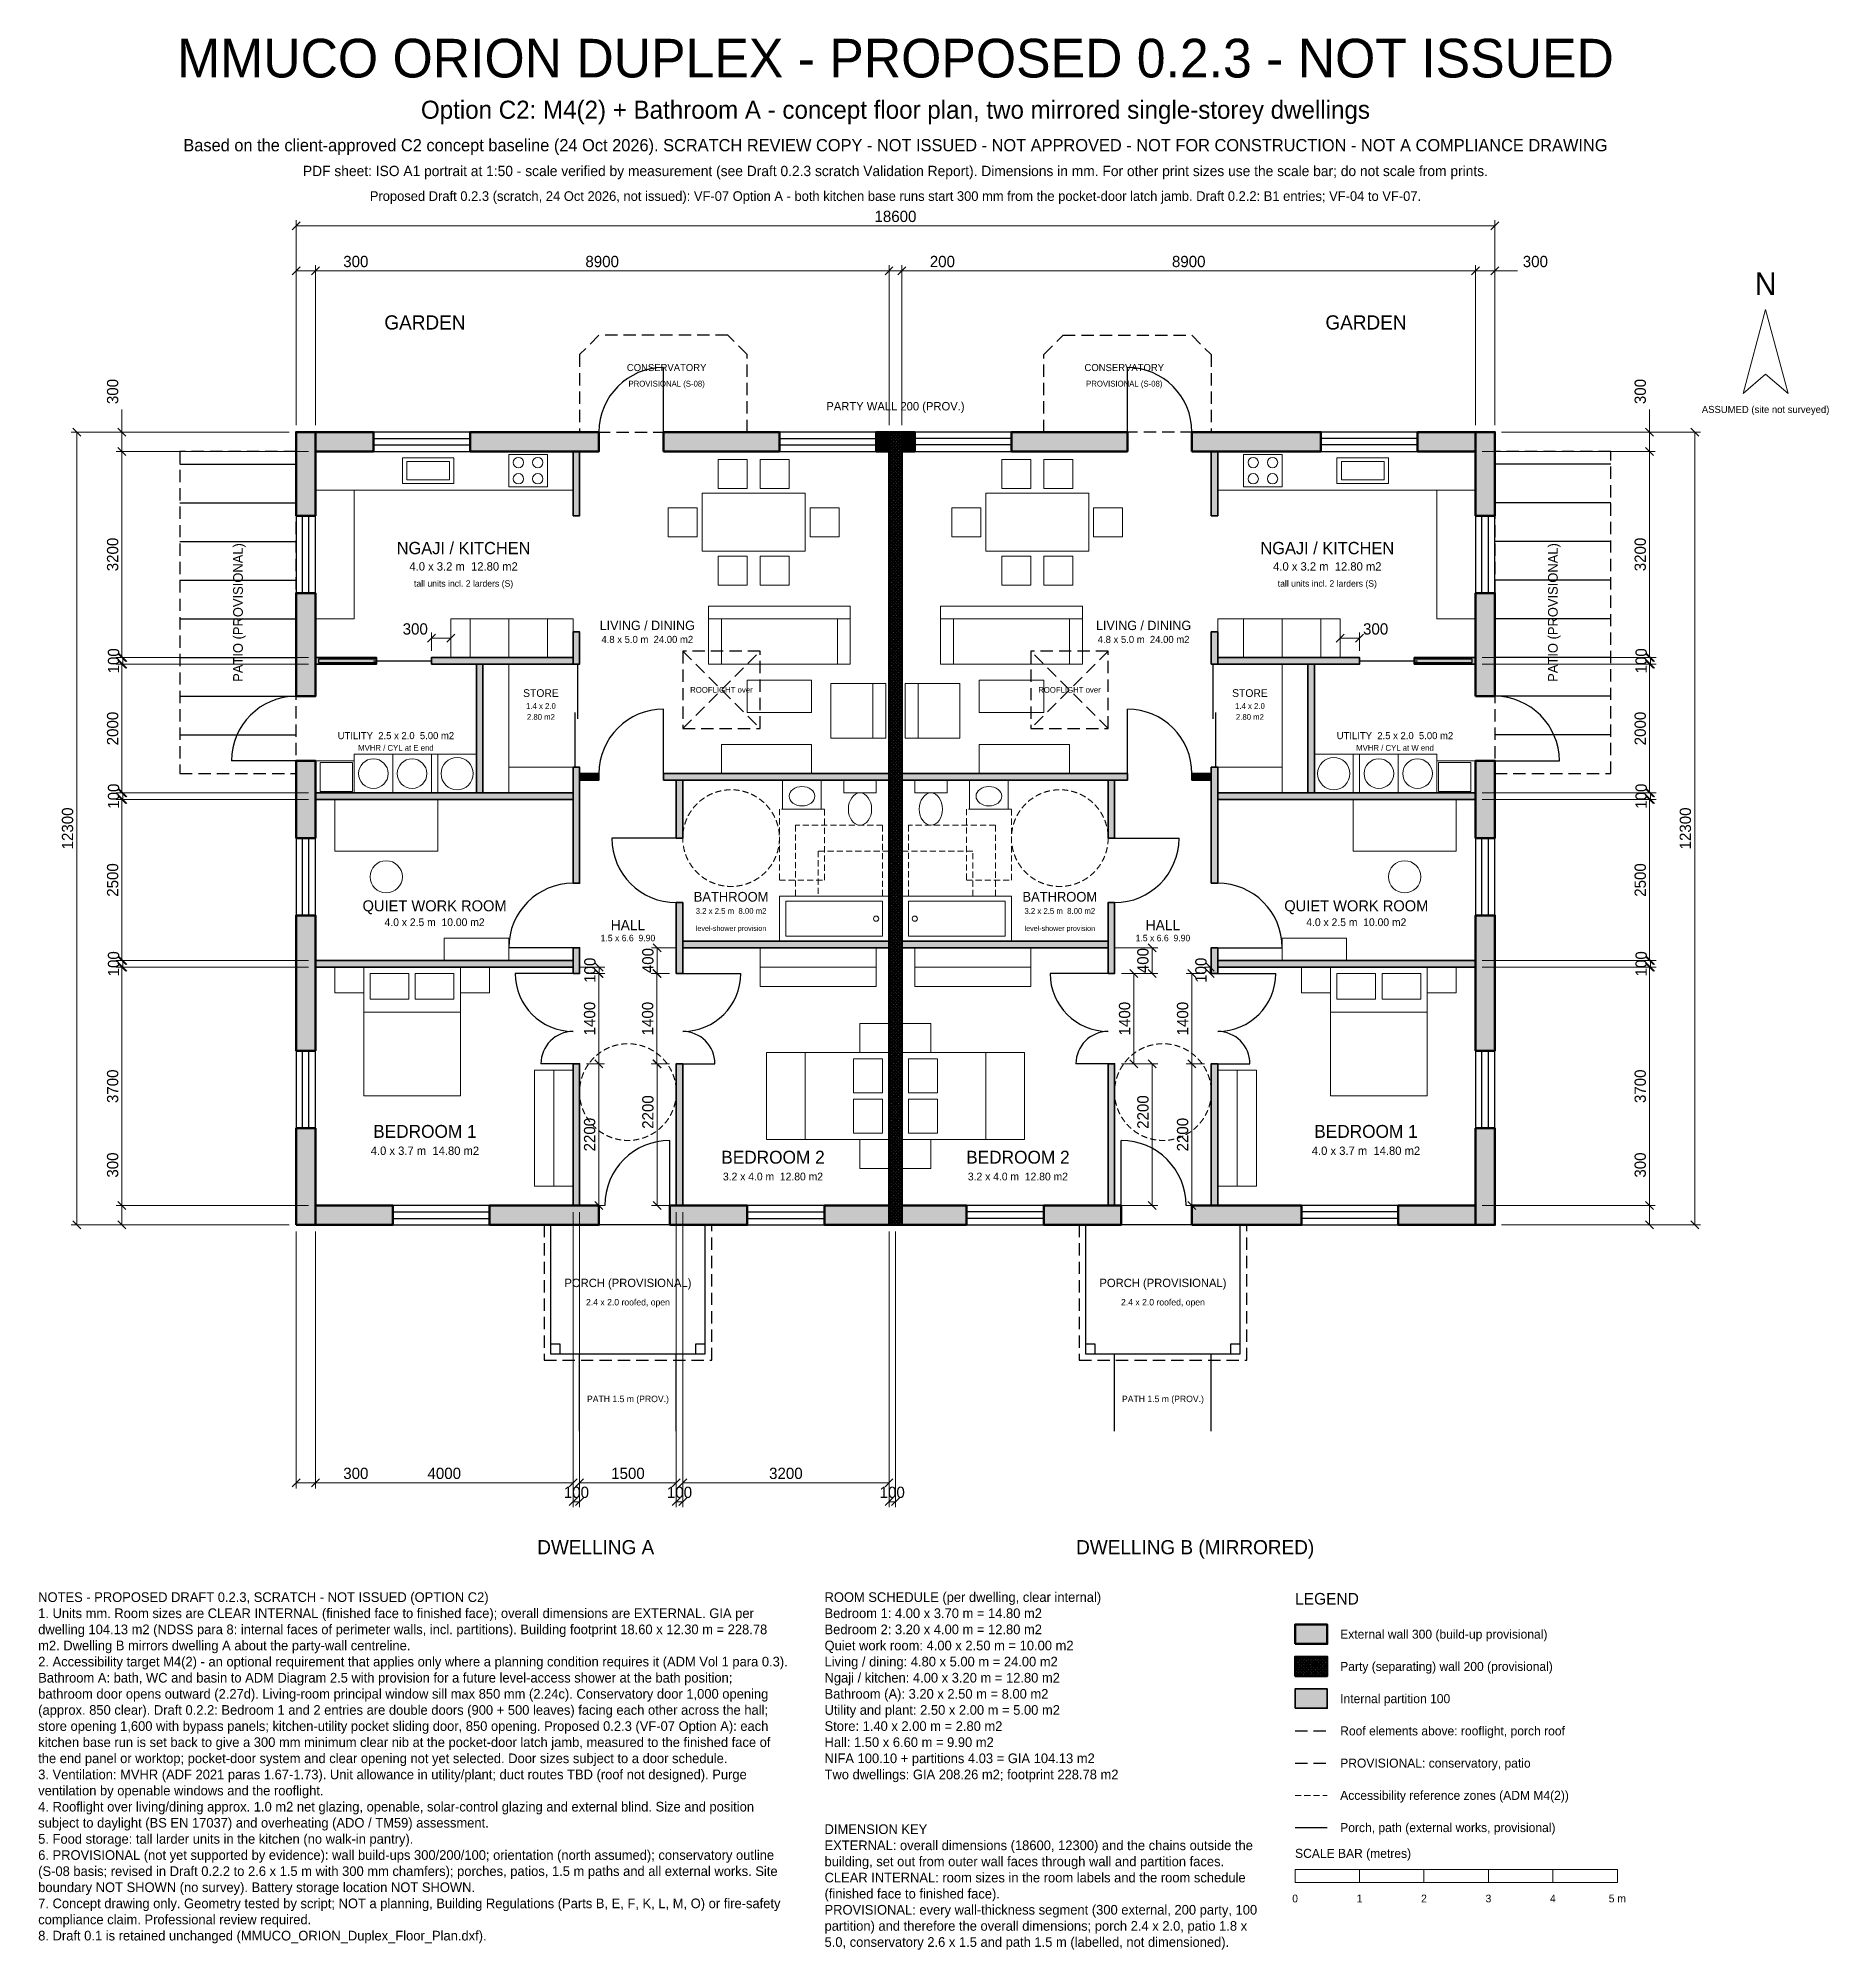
# Model space of a CAD drawing. Header units: millimetres. Extents: x -3999 to 23780, y -11246 to 18409.
import ezdxf
from ezdxf.enums import TextEntityAlignment as Align

# ---------------------------------------------------------------- set-up
doc = ezdxf.new("R2010")
doc.units = ezdxf.units.MM
doc.header["$LTSCALE"] = 15
doc.linetypes.add('DASHED', pattern=[19.05, 12.7, -6.35])
doc.linetypes.add('HIDDEN', pattern=[9.525, 6.35, -3.175])
for name, color, linetype, lineweight in [('A-ACCS', 3, 'HIDDEN', 13), ('A-ANNO-DIMS', 1, 'Continuous', 18), ('A-ANNO-TEXT', 7, 'Continuous', 25), ('A-DOOR', 4, 'Continuous', 25), ('A-EXT', 3, 'Continuous', 25), ('A-FURN', 8, 'Continuous', 18), ('A-GLAZ', 5, 'Continuous', 25), ('A-PROV', 30, 'DASHED', 25), ('A-ROOF', 6, 'DASHED', 25), ('A-SANI', 4, 'Continuous', 18), ('A-WALL-EXT', 7, 'Continuous', 50), ('A-WALL-INT', 8, 'Continuous', 35), ('A-WALL-PARTY', 1, 'Continuous', 50)]:
    doc.layers.add(name, color=color, linetype=linetype, lineweight=lineweight)
doc.dimstyles.new('ORION', dxfattribs={"dimscale": 70, "dimtxt": 2.5, "dimasz": 2.5, "dimexe": 1.25, "dimexo": 1.5, "dimgap": 0.8, "dimtad": 1, "dimdec": 0, "dimdsep": 46, "dimtxsty": 'Standard', "dimtsz": 1.25, "dimcen": 2.5, "dimadec": 0, "dimazin": 0, "dimtfac": 1, "dimtdec": 4, "dimtmove": 0, "dimatfit": 3, "dimfxl": 1, "dimtzin": 0, "dimarcsym": 0})

msp = doc.modelspace()

# ---------------------------------------------------------------- texts
at = {"layer": 'A-ANNO-TEXT'}
for s, height, p in [('MMUCO ORION DUPLEX - PROPOSED 0.2.3 - NOT ISSUED', 600, (9300, 18100)), ('Option C2: M4(2) + Bathroom A - concept floor plan, two mirrored single-storey dwellings', 280, (9300, 17300)), ('Based on the client-approved C2 concept baseline (24 Oct 2026). SCRATCH REVIEW COPY - NOT ISSUED - NOT APPROVED - NOT FOR CONSTRUCTION - NOT A COMPLIANCE DRAWING', 190, (9300, 16750)), ('PDF sheet: ISO A1 portrait at 1:50 - scale verified by measurement (see Draft 0.2.3 scratch Validation Report). Dimensions in mm. For other print sizes use the scale bar; do not scale from prints.', 160, (9300, 16350)), ('Proposed Draft 0.2.3 (scratch, 24 Oct 2026, not issued): VF-07 Option A - both kitchen base runs start 300 mm from the pocket-door latch jamb. Draft 0.2.2: B1 entries; VF-04 to VF-07.', 150, (9300, 15960)), ('N', 350, (22800, 14600)), ('GARDEN', 220, (2000, 14000)), ('GARDEN', 220, (16600, 14000)), ('CONSERVATORY', 110, (5750, 13300)), ('CONSERVATORY', 110, (12850, 13300)), ('PROVISIONAL (S-08)', 90, (5750, 13050)), ('PROVISIONAL (S-08)', 90, (12850, 13050)), ('PARTY WALL 200 (PROV.)', 130, (9300, 12700)), ('ASSUMED (site not surveyed)', 110, (22800, 12650)), ('NGAJI / KITCHEN', 190, (2600, 10500)), ('NGAJI / KITCHEN', 190, (16000, 10500)), ('4.0 x 3.2 m  12.80 m2', 130, (2600, 10215)), ('4.0 x 3.2 m  12.80 m2', 130, (16000, 10215)), ('tall units incl. 2 larders (S)', 100, (2600, 9950)), ('tall units incl. 2 larders (S)', 100, (16000, 9950)), ('LIVING / DINING', 145, (5450, 9300)), ('LIVING / DINING', 145, (13150, 9300)), ('4.8 x 5.0 m  24.00 m2', 110, (5450, 9082.5)), ('4.8 x 5.0 m  24.00 m2', 110, (13150, 9082.5)), ('STORE', 120, (3800, 8250)), ('ROOFLIGHT over', 90, (6600, 8300)), ('ROOFLIGHT over', 90, (12000, 8300)), ('STORE', 120, (14800, 8250)), ('1.4 x 2.0', 90, (3800, 8050)), ('1.4 x 2.0', 90, (14800, 8050)), ('2.80 m2', 90, (3800, 7880)), ('2.80 m2', 90, (14800, 7880)), ('UTILITY  2.5 x 2.0  5.00 m2', 110, (1550, 7590)), ('MVHR / CYL at E end', 90, (1550, 7400)), ('UTILITY  2.5 x 2.0  5.00 m2', 110, (17050, 7590)), ('MVHR / CYL at W end', 90, (17050, 7400)), ('BATHROOM', 150, (6750, 5090)), ('BATHROOM', 150, (11850, 5090)), ('QUIET WORK ROOM', 170, (2150, 4950)), ('4.0 x 2.5 m  10.00 m2', 120, (2150, 4695)), ('3.2 x 2.5 m  8.00 m2', 90, (6750, 4870)), ('3.2 x 2.5 m  8.00 m2', 90, (11850, 4870)), ('QUIET WORK ROOM', 170, (16450, 4950)), ('4.0 x 2.5 m  10.00 m2', 120, (16450, 4695)), ('1.5 x 6.6  9.90', 100, (5150, 4450)), ('HALL', 160, (5150, 4650)), ('level-shower provision', 80, (6750, 4600)), ('level-shower provision', 80, (11850, 4600)), ('1.5 x 6.6  9.90', 100, (13450, 4450)), ('HALL', 160, (13450, 4650)), ('BEDROOM 1', 200, (2000, 1450)), ('BEDROOM 1', 200, (16600, 1450)), ('4.0 x 3.7 m  14.80 m2', 130, (2000, 1150)), ('4.0 x 3.7 m  14.80 m2', 130, (16600, 1150)), ('BEDROOM 2', 200, (7400, 1050)), ('BEDROOM 2', 200, (11200, 1050)), ('3.2 x 4.0 m  12.80 m2', 120, (7400, 750)), ('3.2 x 4.0 m  12.80 m2', 120, (11200, 750)), ('PORCH (PROVISIONAL)', 130, (5150, -900)), ('PORCH (PROVISIONAL)', 130, (13450, -900)), ('2.4 x 2.0 roofed, open', 100, (5150, -1200)), ('2.4 x 2.0 roofed, open', 100, (13450, -1200)), ('PATH 1.5 m (PROV.)', 100, (5150, -2700)), ('PATH 1.5 m (PROV.)', 100, (13450, -2700)), ('DWELLING A', 220, (4650, -5000)), ('DWELLING B (MIRRORED)', 220, (13950, -5000)), ('0', 120, (15500, -10450)), ('1', 120, (16500, -10450)), ('2', 120, (17500, -10450)), ('3', 120, (18500, -10450)), ('4', 120, (19500, -10450)), ('5 m', 120, (20500, -10450))]:
    msp.add_text(s, height=height, dxfattribs=at).set_placement(p, align=Align.MIDDLE_CENTER)
for p in [(-900, 9500), (19500, 9500)]:
    msp.add_text('PATIO (PROVISIONAL)', height=150, rotation=90, dxfattribs=at).set_placement(p, align=Align.MIDDLE_CENTER)
for s, height, p in [('LEGEND', 180, (15500, -5800)), ('External wall 300 (build-up provisional)', 140, (16200, -6350)), ('Party (separating) wall 200 (provisional)', 140, (16200, -6850)), ('Internal partition 100', 140, (16200, -7350)), ('Roof elements above: rooflight, porch roof', 140, (16200, -7850)), ('PROVISIONAL: conservatory, patio', 140, (16200, -8350)), ('Accessibility reference zones (ADM M4(2))', 140, (16200, -8850)), ('Porch, path (external works, provisional)', 140, (16200, -9350)), ('SCALE BAR (metres)', 140, (15500, -9750))]:
    msp.add_text(s, height=height, dxfattribs=at).set_placement(p, align=Align.MIDDLE_LEFT)
at = {"layer": 'A-ANNO-TEXT', "char_height": 150, "attachment_point": 1}
for s, insert, width in [('NOTES - PROPOSED DRAFT 0.2.3, SCRATCH - NOT ISSUED (OPTION C2)\\P1. Units mm. Room sizes are CLEAR INTERNAL (finished face to finished face); overall dimensions are EXTERNAL. GIA per dwelling 104.13 m2 (NDSS para 8: internal faces of perimeter walls, incl. partitions). Building footprint 18.60 x 12.30 m = 228.78 m2. Dwelling B mirrors dwelling A about the party-wall centreline.\\P2. Accessibility target M4(2) - an optional requirement that applies only where a planning condition requires it (ADM Vol 1 para 0.3). Bathroom A: bath, WC and basin to ADM Diagram 2.5 with provision for a future level-access shower at the bath position; bathroom door opens outward (2.27d). Living-room principal window sill max 850 mm (2.24c). Conservatory door 1,000 opening (approx. 850 clear). Draft 0.2.2: Bedroom 1 and 2 entries are double doors (900 + 500 leaves) facing each other across the hall; store opening 1,600 with bypass panels; kitchen-utility pocket sliding door, 850 opening. Proposed 0.2.3 (VF-07 Option A): each kitchen base run is set back to give a 300 mm minimum clear nib at the pocket-door latch jamb, measured to the finished face of the end panel or worktop; pocket-door system and clear opening not yet selected. Door sizes subject to a door schedule.\\P3. Ventilation: MVHR (ADF 2021 paras 1.67-1.73). Unit allowance in utility/plant; duct routes TBD (roof not designed). Purge ventilation by openable windows and the rooflight.\\P4. Rooflight over living/dining approx. 1.0 m2 net glazing, openable, solar-control glazing and external blind. Size and position subject to daylight (BS EN 17037) and overheating (ADO / TM59) assessment.\\P5. Food storage: tall larder units in the kitchen (no walk-in pantry).\\P6. PROVISIONAL (not yet supported by evidence): wall build-ups 300/200/100; orientation (north assumed); conservatory outline (S-08 basis; revised in Draft 0.2.2 to 2.6 x 1.5 m with 300 mm chamfers); porches, patios, 1.5 m paths and all external works. Site boundary NOT SHOWN (no survey). Battery storage location NOT SHOWN.\\P7. Concept drawing only. Geometry tested by script; NOT a planning, Building Regulations (Parts B, E, F, K, L, M, O) or fire-safety compliance claim. Professional review required.\\P8. Draft 0.1 is retained unchanged (MMUCO_ORION_Duplex_Floor_Plan.dxf).', (-4000, -5700), 11600), ('ROOM SCHEDULE (per dwelling, clear internal)\\PBedroom 1: 4.00 x 3.70 m = 14.80 m2\\PBedroom 2: 3.20 x 4.00 m = 12.80 m2\\PQuiet work room: 4.00 x 2.50 m = 10.00 m2\\PLiving / dining: 4.80 x 5.00 m = 24.00 m2\\PNgaji / kitchen: 4.00 x 3.20 m = 12.80 m2\\PBathroom (A): 3.20 x 2.50 m = 8.00 m2\\PUtility and plant: 2.50 x 2.00 m = 5.00 m2\\PStore: 1.40 x 2.00 m = 2.80 m2\\PHall: 1.50 x 6.60 m = 9.90 m2\\PNIFA 100.10 + partitions 4.03 = GIA 104.13 m2\\PTwo dwellings: GIA 208.26 m2; footprint 228.78 m2', (8200, -5700), 6900), ('DIMENSION KEY\\PEXTERNAL: overall dimensions (18600, 12300) and the chains outside the building, set out from outer wall faces through wall and partition faces.\\PCLEAR INTERNAL: room sizes in the room labels and the room schedule (finished face to finished face).\\PPROVISIONAL: every wall-thickness segment (300 external, 200 party, 100 partition) and therefore the overall dimensions; porch 2.4 x 2.0, patio 1.8 x 5.0, conservatory 2.6 x 1.5 and path 1.5 m (labelled, not dimensioned).', (8200, -9300), 6900)]:
    msp.add_mtext(s, dxfattribs=dict(at, insert=insert, width=width))

# ---------------------------------------------------------------- blocks, each defined once
blk = doc.blocks.new('*D1')
at = {"layer": 'A-ANNO-DIMS', "color": 0}
for p, q in [((-62, 15438), (62, 15562)), ((0, 12405), (0, 15588)), ((0, 15500), (18600, 15500)), ((18538, 15438), (18662, 15562)), ((18600, 12405), (18600, 15588))]:
    blk.add_line(p, q, dxfattribs=at)
at = {"layer": 'A-ANNO-DIMS', "color": 0, "insert": (9300, 15644), "char_height": 175, "attachment_point": 5}
blk.add_mtext('18600', dxfattribs=at)
blk = doc.blocks.new('*D2')
at = {"layer": 'A-ANNO-DIMS', "color": 0}
for p, q in [((-62, 14738), (62, 14862)), ((0, 12405), (0, 14888)), ((238, 14738), (362, 14862)), ((300, 12405), (300, 14888)), ((0, 14800), (300, 14800)), ((300, 14800), (650, 14800))]:
    blk.add_line(p, q, dxfattribs=at)
at = {"layer": 'A-ANNO-DIMS', "color": 0, "insert": (928, 14944), "char_height": 175, "attachment_point": 5}
blk.add_mtext('300', dxfattribs=at)
blk = doc.blocks.new('*D3')
at = {"layer": 'A-ANNO-DIMS', "color": 0}
for p, q in [((238, 14738), (362, 14862)), ((300, 12405), (300, 14888)), ((9138, 14738), (9262, 14862)), ((9200, 12405), (9200, 14888)), ((300, 14800), (9200, 14800))]:
    blk.add_line(p, q, dxfattribs=at)
at = {"layer": 'A-ANNO-DIMS', "color": 0, "insert": (4750, 14944), "char_height": 175, "attachment_point": 5}
blk.add_mtext('8900', dxfattribs=at)
blk = doc.blocks.new('*D4')
at = {"layer": 'A-ANNO-DIMS', "color": 0}
for p, q in [((9138, 14738), (9262, 14862)), ((9200, 12405), (9200, 14888)), ((9338, 14738), (9462, 14862)), ((9400, 12405), (9400, 14888)), ((9200, 14800), (9400, 14800)), ((9400, 14800), (9750, 14800))]:
    blk.add_line(p, q, dxfattribs=at)
at = {"layer": 'A-ANNO-DIMS', "color": 0, "insert": (10028, 14944), "char_height": 175, "attachment_point": 5}
blk.add_mtext('200', dxfattribs=at)
blk = doc.blocks.new('*D5')
at = {"layer": 'A-ANNO-DIMS', "color": 0}
for p, q in [((9338, 14738), (9462, 14862)), ((9400, 12405), (9400, 14888)), ((18238, 14738), (18362, 14862)), ((18300, 12405), (18300, 14888)), ((9400, 14800), (18300, 14800))]:
    blk.add_line(p, q, dxfattribs=at)
at = {"layer": 'A-ANNO-DIMS', "color": 0, "insert": (13850, 14944), "char_height": 175, "attachment_point": 5}
blk.add_mtext('8900', dxfattribs=at)
blk = doc.blocks.new('*D6')
at = {"layer": 'A-ANNO-DIMS', "color": 0}
for p, q in [((18238, 14738), (18362, 14862)), ((18300, 12405), (18300, 14888)), ((18538, 14738), (18662, 14862)), ((18600, 12405), (18600, 14888)), ((18300, 14800), (18600, 14800)), ((18600, 14800), (18950, 14800))]:
    blk.add_line(p, q, dxfattribs=at)
at = {"layer": 'A-ANNO-DIMS', "color": 0, "insert": (19228, 14944), "char_height": 175, "attachment_point": 5}
blk.add_mtext('300', dxfattribs=at)
blk = doc.blocks.new('*D7')
at = {"layer": 'A-ANNO-DIMS', "color": 0}
for p, q in [((0, -105), (0, -4088)), ((300, -105), (300, -4088)), ((-62, -4062), (62, -3938)), ((0, -4000), (300, -4000)), ((238, -4062), (362, -3938)), ((300, -4000), (650, -4000))]:
    blk.add_line(p, q, dxfattribs=at)
at = {"layer": 'A-ANNO-DIMS', "color": 0, "insert": (928, -3856), "char_height": 175, "attachment_point": 5}
blk.add_mtext('300', dxfattribs=at)
blk = doc.blocks.new('*D13')
at = {"layer": 'A-ANNO-DIMS', "color": 0}
for p, q in [((9200, -105), (9200, -4381)), ((9300, -105), (9300, -4381)), ((9138, -4355), (9262, -4232)), ((9200, -4294), (9300, -4294)), ((9238, -4355), (9362, -4232))]:
    blk.add_line(p, q, dxfattribs=at)
at = {"layer": 'A-ANNO-DIMS', "color": 0, "insert": (9250, -4150), "char_height": 175, "attachment_point": 5}
blk.add_mtext('100', dxfattribs=at)
blk = doc.blocks.new('*D14')
at = {"layer": 'A-ANNO-DIMS', "color": 0}
for p, q in [((-105, 12300), (-3488, 12300)), ((-3338, 12238), (-3462, 12362)), ((-3400, 0), (-3400, 12300)), ((-105, 0), (-3488, 0)), ((-3338, -62), (-3462, 62))]:
    blk.add_line(p, q, dxfattribs=at)
at = {"layer": 'A-ANNO-DIMS', "color": 0, "insert": (-3544, 6150), "char_height": 175, "attachment_point": 5, "rotation": 90}
blk.add_mtext('12300', dxfattribs=at)
blk = doc.blocks.new('*D31')
at = {"layer": 'A-ANNO-DIMS', "color": 0}
for p, q in [((18705, 12300), (21788, 12300)), ((21762, 12238), (21638, 12362)), ((21700, 0), (21700, 12300)), ((18705, 0), (21788, 0)), ((21762, -62), (21638, 62))]:
    blk.add_line(p, q, dxfattribs=at)
at = {"layer": 'A-ANNO-DIMS', "color": 0, "insert": (21556, 6150), "char_height": 175, "attachment_point": 5, "rotation": 90}
blk.add_mtext('12300', dxfattribs=at)
blk = doc.blocks.new('*D32')
at = {"layer": 'A-ANNO-DIMS', "color": 0}
for p, q in [((4300, 195), (4300, -4088)), ((300, -105), (300, -4088)), ((238, -4062), (362, -3938)), ((300, -4000), (4300, -4000)), ((4238, -4062), (4362, -3938))]:
    blk.add_line(p, q, dxfattribs=at)
at = {"layer": 'A-ANNO-DIMS', "color": 0, "insert": (2300, -3856), "char_height": 175, "attachment_point": 5}
blk.add_mtext('4000', dxfattribs=at)
blk = doc.blocks.new('*D33')
at = {"layer": 'A-ANNO-DIMS', "color": 0}
for p, q in [((4300, 195), (4300, -4381)), ((4400, 195), (4400, -4381)), ((4238, -4355), (4362, -4232)), ((4300, -4294), (4400, -4294)), ((4338, -4355), (4462, -4232))]:
    blk.add_line(p, q, dxfattribs=at)
at = {"layer": 'A-ANNO-DIMS', "color": 0, "insert": (4350, -4150), "char_height": 175, "attachment_point": 5}
blk.add_mtext('100', dxfattribs=at)
blk = doc.blocks.new('*D34')
at = {"layer": 'A-ANNO-DIMS', "color": 0}
for p, q in [((4400, 195), (4400, -4088)), ((5900, 195), (5900, -4088)), ((4338, -4062), (4462, -3938)), ((4400, -4000), (5900, -4000)), ((5838, -4062), (5962, -3938))]:
    blk.add_line(p, q, dxfattribs=at)
at = {"layer": 'A-ANNO-DIMS', "color": 0, "insert": (5150, -3856), "char_height": 175, "attachment_point": 5}
blk.add_mtext('1500', dxfattribs=at)
blk = doc.blocks.new('*D35')
at = {"layer": 'A-ANNO-DIMS', "color": 0}
for p, q in [((5900, 195), (5900, -4381)), ((6000, 195), (6000, -4381)), ((5838, -4355), (5962, -4232)), ((5900, -4294), (6000, -4294)), ((5938, -4355), (6062, -4232))]:
    blk.add_line(p, q, dxfattribs=at)
at = {"layer": 'A-ANNO-DIMS', "color": 0, "insert": (5950, -4150), "char_height": 175, "attachment_point": 5}
blk.add_mtext('100', dxfattribs=at)
blk = doc.blocks.new('*D36')
at = {"layer": 'A-ANNO-DIMS', "color": 0}
for p, q in [((6000, 195), (6000, -4088)), ((9200, -105), (9200, -4088)), ((5938, -4062), (6062, -3938)), ((6000, -4000), (9200, -4000)), ((9138, -4062), (9262, -3938))]:
    blk.add_line(p, q, dxfattribs=at)
at = {"layer": 'A-ANNO-DIMS', "color": 0, "insert": (7600, -3856), "char_height": 175, "attachment_point": 5}
blk.add_mtext('3200', dxfattribs=at)
blk = doc.blocks.new('*D37')
at = {"layer": 'A-ANNO-DIMS', "color": 0}
for p, q in [((-2700, 300), (-2700, 650)), ((195, 300), (-2788, 300)), ((-2638, 238), (-2762, 362)), ((-2700, 0), (-2700, 300)), ((-105, 0), (-2788, 0)), ((-2638, -62), (-2762, 62))]:
    blk.add_line(p, q, dxfattribs=at)
at = {"layer": 'A-ANNO-DIMS', "color": 0, "insert": (-2844, 928), "char_height": 175, "attachment_point": 5, "rotation": 90}
blk.add_mtext('300', dxfattribs=at)
blk = doc.blocks.new('*D38')
at = {"layer": 'A-ANNO-DIMS', "color": 0}
for p, q in [((195, 4000), (-2788, 4000)), ((-2638, 3938), (-2762, 4062)), ((-2700, 300), (-2700, 4000)), ((195, 300), (-2788, 300)), ((-2638, 238), (-2762, 362))]:
    blk.add_line(p, q, dxfattribs=at)
at = {"layer": 'A-ANNO-DIMS', "color": 0, "insert": (-2844, 2150), "char_height": 175, "attachment_point": 5, "rotation": 90}
blk.add_mtext('3700', dxfattribs=at)
blk = doc.blocks.new('*D39')
at = {"layer": 'A-ANNO-DIMS', "color": 0}
for p, q in [((-2625, 4038), (-2748, 4162)), ((195, 4100), (-2774, 4100)), ((195, 4000), (-2774, 4000)), ((-2625, 3938), (-2748, 4062)), ((-2686, 4000), (-2686, 4100))]:
    blk.add_line(p, q, dxfattribs=at)
at = {"layer": 'A-ANNO-DIMS', "color": 0, "insert": (-2830, 4050), "char_height": 175, "attachment_point": 5, "rotation": 90}
blk.add_mtext('100', dxfattribs=at)
blk = doc.blocks.new('*D40')
at = {"layer": 'A-ANNO-DIMS', "color": 0}
for p, q in [((195, 6600), (-2788, 6600)), ((-2638, 6538), (-2762, 6662)), ((-2700, 4100), (-2700, 6600)), ((-2638, 4038), (-2762, 4162)), ((195, 4100), (-2788, 4100))]:
    blk.add_line(p, q, dxfattribs=at)
at = {"layer": 'A-ANNO-DIMS', "color": 0, "insert": (-2844, 5350), "char_height": 175, "attachment_point": 5, "rotation": 90}
blk.add_mtext('2500', dxfattribs=at)
blk = doc.blocks.new('*D41')
at = {"layer": 'A-ANNO-DIMS', "color": 0}
for p, q in [((195, 6700), (-2774, 6700)), ((195, 6600), (-2774, 6600)), ((-2625, 6638), (-2748, 6762)), ((-2625, 6538), (-2748, 6662)), ((-2686, 6600), (-2686, 6700))]:
    blk.add_line(p, q, dxfattribs=at)
at = {"layer": 'A-ANNO-DIMS', "color": 0, "insert": (-2830, 6650), "char_height": 175, "attachment_point": 5, "rotation": 90}
blk.add_mtext('100', dxfattribs=at)
blk = doc.blocks.new('*D42')
at = {"layer": 'A-ANNO-DIMS', "color": 0}
for p, q in [((195, 8700), (-2788, 8700)), ((-2638, 8638), (-2762, 8762)), ((-2700, 6700), (-2700, 8700)), ((195, 6700), (-2788, 6700)), ((-2638, 6638), (-2762, 6762))]:
    blk.add_line(p, q, dxfattribs=at)
at = {"layer": 'A-ANNO-DIMS', "color": 0, "insert": (-2844, 7700), "char_height": 175, "attachment_point": 5, "rotation": 90}
blk.add_mtext('2000', dxfattribs=at)
blk = doc.blocks.new('*D43')
at = {"layer": 'A-ANNO-DIMS', "color": 0}
for p, q in [((195, 8800), (-2774, 8800)), ((195, 8700), (-2774, 8700)), ((-2625, 8738), (-2748, 8862)), ((-2625, 8638), (-2748, 8762)), ((-2686, 8700), (-2686, 8800))]:
    blk.add_line(p, q, dxfattribs=at)
at = {"layer": 'A-ANNO-DIMS', "color": 0, "insert": (-2830, 8750), "char_height": 175, "attachment_point": 5, "rotation": 90}
blk.add_mtext('100', dxfattribs=at)
blk = doc.blocks.new('*D44')
at = {"layer": 'A-ANNO-DIMS', "color": 0}
for p, q in [((195, 12000), (-2788, 12000)), ((-2638, 11938), (-2762, 12062)), ((-2700, 8800), (-2700, 12000)), ((195, 8800), (-2788, 8800)), ((-2638, 8738), (-2762, 8862))]:
    blk.add_line(p, q, dxfattribs=at)
at = {"layer": 'A-ANNO-DIMS', "color": 0, "insert": (-2844, 10400), "char_height": 175, "attachment_point": 5, "rotation": 90}
blk.add_mtext('3200', dxfattribs=at)
blk = doc.blocks.new('*D45')
at = {"layer": 'A-ANNO-DIMS', "color": 0}
for p, q in [((-2700, 12300), (-2700, 12650)), ((-105, 12300), (-2788, 12300)), ((-2638, 12238), (-2762, 12362)), ((-2700, 12000), (-2700, 12300)), ((195, 12000), (-2788, 12000)), ((-2638, 11938), (-2762, 12062))]:
    blk.add_line(p, q, dxfattribs=at)
at = {"layer": 'A-ANNO-DIMS', "color": 0, "insert": (-2844, 12928), "char_height": 175, "attachment_point": 5, "rotation": 90}
blk.add_mtext('300', dxfattribs=at)
blk = doc.blocks.new('*D46')
at = {"layer": 'A-ANNO-DIMS', "color": 0}
for p, q in [((21000, 300), (21000, 650)), ((18405, 300), (21088, 300)), ((21062, 238), (20938, 362)), ((21000, 0), (21000, 300)), ((21062, -62), (20938, 62)), ((18705, 0), (21088, 0))]:
    blk.add_line(p, q, dxfattribs=at)
at = {"layer": 'A-ANNO-DIMS', "color": 0, "insert": (20856, 928), "char_height": 175, "attachment_point": 5, "rotation": 90}
blk.add_mtext('300', dxfattribs=at)
blk = doc.blocks.new('*D47')
at = {"layer": 'A-ANNO-DIMS', "color": 0}
for p, q in [((18405, 4000), (21088, 4000)), ((21062, 3938), (20938, 4062)), ((21000, 300), (21000, 4000)), ((18405, 300), (21088, 300)), ((21062, 238), (20938, 362))]:
    blk.add_line(p, q, dxfattribs=at)
at = {"layer": 'A-ANNO-DIMS', "color": 0, "insert": (20856, 2150), "char_height": 175, "attachment_point": 5, "rotation": 90}
blk.add_mtext('3700', dxfattribs=at)
blk = doc.blocks.new('*D48')
at = {"layer": 'A-ANNO-DIMS', "color": 0}
for p, q in [((21075, 4038), (20952, 4162)), ((18405, 4100), (21101, 4100)), ((18405, 4000), (21101, 4000)), ((21075, 3938), (20952, 4062)), ((21014, 4000), (21014, 4100))]:
    blk.add_line(p, q, dxfattribs=at)
at = {"layer": 'A-ANNO-DIMS', "color": 0, "insert": (20870, 4050), "char_height": 175, "attachment_point": 5, "rotation": 90}
blk.add_mtext('100', dxfattribs=at)
blk = doc.blocks.new('*D49')
at = {"layer": 'A-ANNO-DIMS', "color": 0}
for p, q in [((18405, 6600), (21088, 6600)), ((21062, 6538), (20938, 6662)), ((21000, 4100), (21000, 6600)), ((21062, 4038), (20938, 4162)), ((18405, 4100), (21088, 4100))]:
    blk.add_line(p, q, dxfattribs=at)
at = {"layer": 'A-ANNO-DIMS', "color": 0, "insert": (20856, 5350), "char_height": 175, "attachment_point": 5, "rotation": 90}
blk.add_mtext('2500', dxfattribs=at)
blk = doc.blocks.new('*D50')
at = {"layer": 'A-ANNO-DIMS', "color": 0}
for p, q in [((18405, 6700), (21101, 6700)), ((18405, 6600), (21101, 6600)), ((21075, 6638), (20952, 6762)), ((21075, 6538), (20952, 6662)), ((21014, 6600), (21014, 6700))]:
    blk.add_line(p, q, dxfattribs=at)
at = {"layer": 'A-ANNO-DIMS', "color": 0, "insert": (20870, 6650), "char_height": 175, "attachment_point": 5, "rotation": 90}
blk.add_mtext('100', dxfattribs=at)
blk = doc.blocks.new('*D51')
at = {"layer": 'A-ANNO-DIMS', "color": 0}
for p, q in [((18405, 8700), (21088, 8700)), ((21062, 8638), (20938, 8762)), ((21000, 6700), (21000, 8700)), ((18405, 6700), (21088, 6700)), ((21062, 6638), (20938, 6762))]:
    blk.add_line(p, q, dxfattribs=at)
at = {"layer": 'A-ANNO-DIMS', "color": 0, "insert": (20856, 7700), "char_height": 175, "attachment_point": 5, "rotation": 90}
blk.add_mtext('2000', dxfattribs=at)
blk = doc.blocks.new('*D52')
at = {"layer": 'A-ANNO-DIMS', "color": 0}
for p, q in [((18405, 8800), (21101, 8800)), ((18405, 8700), (21101, 8700)), ((21075, 8738), (20952, 8862)), ((21075, 8638), (20952, 8762)), ((21014, 8700), (21014, 8800))]:
    blk.add_line(p, q, dxfattribs=at)
at = {"layer": 'A-ANNO-DIMS', "color": 0, "insert": (20870, 8750), "char_height": 175, "attachment_point": 5, "rotation": 90}
blk.add_mtext('100', dxfattribs=at)
blk = doc.blocks.new('*D53')
at = {"layer": 'A-ANNO-DIMS', "color": 0}
for p, q in [((18405, 12000), (21088, 12000)), ((21062, 11938), (20938, 12062)), ((21000, 8800), (21000, 12000)), ((18405, 8800), (21088, 8800)), ((21062, 8738), (20938, 8862))]:
    blk.add_line(p, q, dxfattribs=at)
at = {"layer": 'A-ANNO-DIMS', "color": 0, "insert": (20856, 10400), "char_height": 175, "attachment_point": 5, "rotation": 90}
blk.add_mtext('3200', dxfattribs=at)
blk = doc.blocks.new('*D54')
at = {"layer": 'A-ANNO-DIMS', "color": 0}
for p, q in [((21000, 12300), (21000, 12650)), ((18705, 12300), (21088, 12300)), ((21062, 12238), (20938, 12362)), ((21000, 12000), (21000, 12300)), ((18405, 12000), (21088, 12000)), ((21062, 11938), (20938, 12062))]:
    blk.add_line(p, q, dxfattribs=at)
at = {"layer": 'A-ANNO-DIMS', "color": 0, "insert": (20856, 12928), "char_height": 175, "attachment_point": 5, "rotation": 90}
blk.add_mtext('300', dxfattribs=at)
blk = doc.blocks.new('*D8')
at = {"layer": 'A-ANNO-DIMS', "color": 0}
for p, q in [((4505, 2500), (4788, 2500)), ((4762, 2438), (4638, 2562)), ((4700, 300), (4700, 2500)), ((4505, 300), (4788, 300)), ((4762, 238), (4638, 362))]:
    blk.add_line(p, q, dxfattribs=at)
at = {"layer": 'A-ANNO-DIMS', "color": 0, "insert": (4556, 1400), "char_height": 175, "attachment_point": 5, "rotation": 90}
blk.add_mtext('2200', dxfattribs=at)
blk = doc.blocks.new('*D9')
at = {"layer": 'A-ANNO-DIMS', "color": 0}
for p, q in [((4505, 3900), (4788, 3900)), ((4762, 3838), (4638, 3962)), ((4700, 2500), (4700, 3900)), ((4505, 2500), (4788, 2500)), ((4762, 2438), (4638, 2562))]:
    blk.add_line(p, q, dxfattribs=at)
at = {"layer": 'A-ANNO-DIMS', "color": 0, "insert": (4556, 3200), "char_height": 175, "attachment_point": 5, "rotation": 90}
blk.add_mtext('1400', dxfattribs=at)
blk = doc.blocks.new('*D10')
at = {"layer": 'A-ANNO-DIMS', "color": 0}
for p, q in [((4405, 4000), (4791, 4000)), ((4505, 3900), (4791, 3900)), ((4765, 3938), (4642, 4062)), ((4765, 3838), (4642, 3962)), ((4704, 3900), (4704, 4000))]:
    blk.add_line(p, q, dxfattribs=at)
at = {"layer": 'A-ANNO-DIMS', "color": 0, "insert": (4560, 3950), "char_height": 175, "attachment_point": 5, "rotation": 90}
blk.add_mtext('100', dxfattribs=at)
blk = doc.blocks.new('*D22')
at = {"layer": 'A-ANNO-DIMS', "color": 0}
for p, q in [((5795, 2500), (5516, 2500)), ((5665, 2438), (5542, 2562)), ((5604, 300), (5604, 2500)), ((5795, 300), (5516, 300)), ((5665, 238), (5542, 362))]:
    blk.add_line(p, q, dxfattribs=at)
at = {"layer": 'A-ANNO-DIMS', "color": 0, "insert": (5460, 1750), "char_height": 175, "attachment_point": 5, "rotation": 90}
blk.add_mtext('2200', dxfattribs=at)
blk = doc.blocks.new('*D12')
at = {"layer": 'A-ANNO-DIMS', "color": 0}
for p, q in [((5795, 3900), (5512, 3900)), ((5662, 3838), (5538, 3962)), ((5600, 2500), (5600, 3900)), ((5795, 2500), (5512, 2500)), ((5662, 2438), (5538, 2562))]:
    blk.add_line(p, q, dxfattribs=at)
at = {"layer": 'A-ANNO-DIMS', "color": 0, "insert": (5456, 3200), "char_height": 175, "attachment_point": 5, "rotation": 90}
blk.add_mtext('1400', dxfattribs=at)
blk = doc.blocks.new('*D15')
at = {"layer": 'A-ANNO-DIMS', "color": 0}
for p, q in [((5895, 4300), (5516, 4300)), ((5665, 4238), (5542, 4362)), ((5604, 3900), (5604, 4300)), ((5795, 3900), (5516, 3900)), ((5665, 3838), (5542, 3962))]:
    blk.add_line(p, q, dxfattribs=at)
at = {"layer": 'A-ANNO-DIMS', "color": 0, "insert": (5460, 4100), "char_height": 175, "attachment_point": 5, "rotation": 90}
blk.add_mtext('400', dxfattribs=at)
blk = doc.blocks.new('*D16')
at = {"layer": 'A-ANNO-DIMS', "color": 0}
for p, q in [((14095, 2500), (13812, 2500)), ((13962, 2438), (13838, 2562)), ((13900, 300), (13900, 2500)), ((14095, 300), (13812, 300)), ((13962, 238), (13838, 362))]:
    blk.add_line(p, q, dxfattribs=at)
at = {"layer": 'A-ANNO-DIMS', "color": 0, "insert": (13756, 1400), "char_height": 175, "attachment_point": 5, "rotation": 90}
blk.add_mtext('2200', dxfattribs=at)
blk = doc.blocks.new('*D17')
at = {"layer": 'A-ANNO-DIMS', "color": 0}
for p, q in [((14095, 3900), (13812, 3900)), ((13962, 3838), (13838, 3962)), ((13900, 2500), (13900, 3900)), ((14095, 2500), (13812, 2500)), ((13962, 2438), (13838, 2562))]:
    blk.add_line(p, q, dxfattribs=at)
at = {"layer": 'A-ANNO-DIMS', "color": 0, "insert": (13756, 3200), "char_height": 175, "attachment_point": 5, "rotation": 90}
blk.add_mtext('1400', dxfattribs=at)
blk = doc.blocks.new('*D18')
at = {"layer": 'A-ANNO-DIMS', "color": 0}
for p, q in [((14095, 3900), (14096, 3900)), ((14195, 4000), (14096, 4000)), ((14245, 3938), (14122, 4062)), ((14245, 3838), (14122, 3962)), ((14184, 3900), (14184, 4000))]:
    blk.add_line(p, q, dxfattribs=at)
at = {"layer": 'A-ANNO-DIMS', "color": 0, "insert": (14040, 3950), "char_height": 175, "attachment_point": 5, "rotation": 90}
blk.add_mtext('100', dxfattribs=at)
blk = doc.blocks.new('*D23')
at = {"layer": 'A-ANNO-DIMS', "color": 0}
for p, q in [((12805, 2500), (13371, 2500)), ((13345, 2438), (13222, 2562)), ((13284, 300), (13284, 2500)), ((12805, 300), (13371, 300)), ((13345, 238), (13222, 362))]:
    blk.add_line(p, q, dxfattribs=at)
at = {"layer": 'A-ANNO-DIMS', "color": 0, "insert": (13140, 1750), "char_height": 175, "attachment_point": 5, "rotation": 90}
blk.add_mtext('2200', dxfattribs=at)
blk = doc.blocks.new('*D20')
at = {"layer": 'A-ANNO-DIMS', "color": 0}
for p, q in [((12805, 3900), (13088, 3900)), ((13062, 3838), (12938, 3962)), ((13000, 2500), (13000, 3900)), ((12805, 2500), (13088, 2500)), ((13062, 2438), (12938, 2562))]:
    blk.add_line(p, q, dxfattribs=at)
at = {"layer": 'A-ANNO-DIMS', "color": 0, "insert": (12856, 3200), "char_height": 175, "attachment_point": 5, "rotation": 90}
blk.add_mtext('1400', dxfattribs=at)
blk = doc.blocks.new('*D21')
at = {"layer": 'A-ANNO-DIMS', "color": 0}
for p, q in [((12705, 4300), (13371, 4300)), ((13345, 4238), (13222, 4362)), ((13284, 3900), (13284, 4300)), ((12805, 3900), (13371, 3900)), ((13345, 3838), (13222, 3962))]:
    blk.add_line(p, q, dxfattribs=at)
at = {"layer": 'A-ANNO-DIMS', "color": 0, "insert": (13140, 4100), "char_height": 175, "attachment_point": 5, "rotation": 90}
blk.add_mtext('400', dxfattribs=at)
blk = doc.blocks.new('*D11')
at = {"layer": 'A-ANNO-DIMS', "color": 0}
for p, q in [((2038, 9038), (2162, 9162)), ((2100, 8905), (2100, 9188)), ((2100, 9100), (2400, 9100)), ((2338, 9038), (2462, 9162)), ((2400, 8905), (2400, 9188))]:
    blk.add_line(p, q, dxfattribs=at)
at = {"layer": 'A-ANNO-DIMS', "color": 0, "insert": (1850, 9244), "char_height": 175, "attachment_point": 5}
blk.add_mtext('300', dxfattribs=at)
blk = doc.blocks.new('*D19')
at = {"layer": 'A-ANNO-DIMS', "color": 0}
for p, q in [((16138, 9038), (16262, 9162)), ((16200, 8905), (16200, 9188)), ((16200, 9100), (16500, 9100)), ((16438, 9038), (16562, 9162)), ((16500, 8905), (16500, 9188))]:
    blk.add_line(p, q, dxfattribs=at)
at = {"layer": 'A-ANNO-DIMS', "color": 0, "insert": (16750, 9244), "char_height": 175, "attachment_point": 5}
blk.add_mtext('300', dxfattribs=at)

# ---------------------------------------------------------------- dimensions: what is measured, and where the dimension line sits
at = {"layer": 'A-ANNO-DIMS'}
for base, p1, p2, picture, middle in [((9300, 15500), (0, 12300), (18600, 12300), '*D1', (9300, 15643.5)), ((150, 14800), (0, 12300), (300, 12300), '*D2', (927.7, 14943.5)), ((4750, 14800), (300, 12300), (9200, 12300), '*D3', (4750, 14943.5)), ((9300, 14800), (9200, 12300), (9400, 12300), '*D4', (10027.7, 14943.5)), ((13850, 14800), (9400, 12300), (18300, 12300), '*D5', (13850, 14943.5)), ((18450, 14800), (18300, 12300), (18600, 12300), '*D6', (19227.7, 14943.5)), ((2300, -4000), (300, 0), (4300, 300), '*D32', (2300, -3856.5)), ((5150, -4000), (4400, 300), (5900, 300), '*D34', (5150, -3856.5)), ((7600, -4000), (6000, 300), (9200, 0), '*D36', (7600, -3856.5)), ((150, -4000), (0, 0), (300, 0), '*D7', (927.7, -3856.5))]:
    dim = msp.add_linear_dim(base=base, p1=p1, p2=p2, dimstyle='ORION', dxfattribs=at)
    dim.commit()
    dim.dimension.update_dxf_attribs({"geometry": picture, "text_midpoint": middle})
for base, p1, p2, picture, middle in [((-2700, 12150), (300, 12000), (0, 12300), '*D45', (-2843.5, 12927.7)), ((21000, 12150), (18300, 12000), (18600, 12300), '*D54', (20856.5, 12927.7)), ((-3400, 6150), (0, 0), (0, 12300), '*D14', (-3543.5, 6150)), ((21700, 6150), (18600, 0), (18600, 12300), '*D31', (21556.5, 6150)), ((-2700, 10400), (300, 8800), (300, 12000), '*D44', (-2843.5, 10400)), ((21000, 10400), (18300, 8800), (18300, 12000), '*D53', (20856.5, 10400)), ((-2700, 7700), (300, 6700), (300, 8700), '*D42', (-2843.5, 7700)), ((21000, 7700), (18300, 6700), (18300, 8700), '*D51', (20856.5, 7700)), ((-2700, 5350), (300, 4100), (300, 6600), '*D40', (-2843.5, 5350)), ((21000, 5350), (18300, 4100), (18300, 6600), '*D49', (20856.5, 5350)), ((-2700, 2150), (300, 300), (300, 4000), '*D38', (-2843.5, 2150)), ((4700, 3200), (4400, 2500), (4400, 3900), '*D9', (4556.5, 3200)), ((5600, 3200), (5900, 2500), (5900, 3900), '*D12', (5456.5, 3200)), ((13000, 3200), (12700, 2500), (12700, 3900), '*D20', (12856.5, 3200)), ((13900, 3200), (14200, 2500), (14200, 3900), '*D17', (13756.5, 3200)), ((21000, 2150), (18300, 300), (18300, 4000), '*D47', (20856.5, 2150)), ((4700, 1400), (4400, 300), (4400, 2500), '*D8', (4556.5, 1400)), ((13900, 1400), (14200, 300), (14200, 2500), '*D16', (13756.5, 1400)), ((-2700, 150), (0, 0), (300, 300), '*D37', (-2843.5, 927.7)), ((21000, 150), (18600, 0), (18300, 300), '*D46', (20856.5, 927.7))]:
    dim = msp.add_linear_dim(base=base, p1=p1, p2=p2, angle=90, dimstyle='ORION', dxfattribs=at)
    dim.commit()
    dim.dimension.update_dxf_attribs({"geometry": picture, "text_midpoint": middle})
for base, p1, p2, picture, middle in [((2250, 9100), (2100, 8800), (2400, 8800), '*D11', (1850, 9243.5)), ((16350, 9100), (16200, 8800), (16500, 8800), '*D19', (16750, 9243.5)), ((4350, -4293.5), (4300, 300), (4400, 300), '*D33', (4350, -4150)), ((5950, -4293.5), (5900, 300), (6000, 300), '*D35', (5950, -4150)), ((9250, -4293.5), (9200, 0), (9300, 0), '*D13', (9250, -4150))]:
    dim = msp.add_linear_dim(base=base, p1=p1, p2=p2, dimstyle='ORION', dxfattribs=at)
    dim.commit()
    dim.dimension.update_dxf_attribs({"geometry": picture, "text_midpoint": middle, "dimtype": 160})
for base, p1, p2, picture, middle in [((-2686.5, 8750), (300, 8700), (300, 8800), '*D43', (-2830, 8750)), ((21013.5, 8750), (18300, 8700), (18300, 8800), '*D52', (20870, 8750)), ((-2686.5, 6650), (300, 6600), (300, 6700), '*D41', (-2830, 6650)), ((21013.5, 6650), (18300, 6600), (18300, 6700), '*D50', (20870, 6650)), ((-2686.5, 4050), (300, 4000), (300, 4100), '*D39', (-2830, 4050)), ((5603.5, 4100), (5900, 3900), (6000, 4300), '*D15', (5460, 4100)), ((13283.5, 4100), (12700, 3900), (12600, 4300), '*D21', (13140, 4100)), ((21013.5, 4050), (18300, 4000), (18300, 4100), '*D48', (20870, 4050)), ((4703.5, 3950), (4400, 3900), (4300, 4000), '*D10', (4560, 3950)), ((14183.5, 3950), (14200, 3900), (14300, 4000), '*D18', (14040, 3950)), ((5603.5, 1400), (5900, 300), (5900, 2500), '*D22', (5460, 1750)), ((13283.5, 1400), (12700, 300), (12700, 2500), '*D23', (13140, 1750))]:
    dim = msp.add_linear_dim(base=base, p1=p1, p2=p2, angle=90, dimstyle='ORION', dxfattribs=at)
    dim.commit()
    dim.dimension.update_dxf_attribs({"geometry": picture, "text_midpoint": middle, "dimtype": 160})

# ---------------------------------------------------------------- hatches: boundary and pattern name
at = {"layer": 'A-WALL-EXT'}
for points in [[(0, 11000), (300, 11000), (300, 12300), (0, 12300)], [(300, 12000), (1200, 12000), (1200, 12300), (300, 12300)], [(2700, 12000), (4700, 12000), (4700, 12300), (2700, 12300)], [(5700, 12000), (7500, 12000), (7500, 12300), (5700, 12300)], [(9000, 12000), (9200, 12000), (9200, 12300), (9000, 12300)], [(9400, 12000), (9600, 12000), (9600, 12300), (9400, 12300)], [(11100, 12000), (12900, 12000), (12900, 12300), (11100, 12300)], [(13900, 12000), (15900, 12000), (15900, 12300), (13900, 12300)], [(17400, 12000), (18300, 12000), (18300, 12300), (17400, 12300)], [(18300, 11000), (18600, 11000), (18600, 12300), (18300, 12300)], [(0, 8200), (300, 8200), (300, 9800), (0, 9800)], [(18300, 8200), (18600, 8200), (18600, 9800), (18300, 9800)], [(0, 6000), (300, 6000), (300, 7200), (0, 7200)], [(18300, 6000), (18600, 6000), (18600, 7200), (18300, 7200)], [(0, 2700), (300, 2700), (300, 4800), (0, 4800)], [(18300, 2700), (18600, 2700), (18600, 4800), (18300, 4800)], [(0, 0), (300, 0), (300, 1500), (0, 1500)], [(18300, 0), (18600, 0), (18600, 1500), (18300, 1500)], [(300, 0), (1500, 0), (1500, 300), (300, 300)], [(3000, 0), (4700, 0), (4700, 300), (3000, 300)], [(5800, 0), (7000, 0), (7000, 300), (5800, 300)], [(8200, 0), (9200, 0), (9200, 300), (8200, 300)], [(9400, 0), (10400, 0), (10400, 300), (9400, 300)], [(11600, 0), (12800, 0), (12800, 300), (11600, 300)], [(13900, 0), (15600, 0), (15600, 300), (13900, 300)], [(17100, 0), (18300, 0), (18300, 300), (17100, 300)], [(15500, -6500), (16000, -6500), (16000, -6200), (15500, -6200)]]:
    msp.add_hatch(color=256, dxfattribs=at).paths.add_polyline_path(points)
at = {"layer": 'A-WALL-INT'}
for points in [[(4300, 11000), (4400, 11000), (4400, 12000), (4300, 12000)], [(14200, 11000), (14300, 11000), (14300, 12000), (14200, 12000)], [(4300, 8700), (4400, 8700), (4400, 9200), (4300, 9200)], [(14200, 8700), (14300, 8700), (14300, 9200), (14200, 9200)], [(300, 8700), (1250, 8700), (1250, 8800), (300, 8800)], [(2100, 8700), (4300, 8700), (4300, 8800), (2100, 8800)], [(2800, 6700), (2900, 6700), (2900, 8700), (2800, 8700)], [(14300, 8700), (16500, 8700), (16500, 8800), (14300, 8800)], [(15700, 6700), (15800, 6700), (15800, 8700), (15700, 8700)], [(17350, 8700), (18300, 8700), (18300, 8800), (17350, 8800)], [(4300, 5300), (4400, 5300), (4400, 7100), (4300, 7100)], [(4400, 6900), (4700, 6900), (4700, 7000), (4400, 7000)], [(5700, 6900), (9200, 6900), (9200, 7000), (5700, 7000)], [(5900, 6000), (6000, 6000), (6000, 6900), (5900, 6900)], [(9400, 6900), (12900, 6900), (12900, 7000), (9400, 7000)], [(12600, 6000), (12700, 6000), (12700, 6900), (12600, 6900)], [(13900, 6900), (14200, 6900), (14200, 7000), (13900, 7000)], [(14200, 5300), (14300, 5300), (14300, 7100), (14200, 7100)], [(300, 6600), (4300, 6600), (4300, 6700), (300, 6700)], [(14300, 6600), (18300, 6600), (18300, 6700), (14300, 6700)], [(5900, 3900), (6000, 3900), (6000, 5000), (5900, 5000)], [(12600, 3900), (12700, 3900), (12700, 5000), (12600, 5000)], [(4300, 3900), (4400, 3900), (4400, 4300), (4300, 4300)], [(6000, 4300), (9200, 4300), (9200, 4400), (6000, 4400)], [(9400, 4300), (12600, 4300), (12600, 4400), (9400, 4400)], [(14200, 3900), (14300, 3900), (14300, 4300), (14200, 4300)], [(300, 4000), (4300, 4000), (4300, 4100), (300, 4100)], [(14300, 4000), (18300, 4000), (18300, 4100), (14300, 4100)], [(4300, 300), (4400, 300), (4400, 2500), (4300, 2500)], [(5900, 300), (6000, 300), (6000, 2500), (5900, 2500)], [(12600, 300), (12700, 300), (12700, 2500), (12600, 2500)], [(14200, 300), (14300, 300), (14300, 2500), (14200, 2500)], [(15500, -7500), (16000, -7500), (16000, -7200), (15500, -7200)]]:
    msp.add_hatch(color=256, dxfattribs=at).paths.add_polyline_path(points)
at = {"layer": 'A-WALL-PARTY'}
h = msp.add_hatch(dxfattribs=at)
h.set_pattern_fill('ANSI37', color=256, scale=12, style=0)
h.paths.add_polyline_path([(9200, 0), (9400, 0), (9400, 12300), (9200, 12300)])
h = msp.add_hatch(dxfattribs=at)
h.set_pattern_fill('ANSI37', color=256, scale=12, style=0)
h.paths.add_polyline_path([(15500, -7000), (16000, -7000), (16000, -6700), (15500, -6700)])

# ---------------------------------------------------------------- linework, layer by layer
at = {"layer": 'A-ACCS'}
msp.add_line((15500, -8850), (16000, -8850), dxfattribs=at)
for points in [[(7500, 5350), (8200, 5350), (8200, 6450), (7500, 6450)], [(10400, 5350), (11100, 5350), (11100, 6450), (10400, 6450)], [(7750, 5100), (9100, 5100), (9100, 6200), (7750, 6200)], [(9500, 5100), (10850, 5100), (10850, 6200), (9500, 6200)], [(8100, 5100), (9200, 5100), (9200, 5800), (8100, 5800)], [(9400, 5100), (10500, 5100), (10500, 5800), (9400, 5800)]]:
    msp.add_lwpolyline(points, close=True, dxfattribs=at)
for centre in [(6750, 6000), (11850, 6000), (5150, 2060), (13450, 2060)]:
    msp.add_circle(centre, 750, dxfattribs=at)
at = {"layer": 'A-ANNO-DIMS'}
for points in [[(22800, 14200), (22450, 12900), (22800, 13200), (23150, 12900)], [(15500, -10200), (16500, -10200), (16500, -10000), (15500, -10000)], [(16500, -10200), (17500, -10200), (17500, -10000), (16500, -10000)], [(17500, -10200), (18500, -10200), (18500, -10000), (17500, -10000)], [(18500, -10200), (19500, -10200), (19500, -10000), (18500, -10000)], [(19500, -10200), (20500, -10200), (20500, -10000), (19500, -10000)]]:
    msp.add_lwpolyline(points, close=True, dxfattribs=at)
at = {"layer": 'A-DOOR'}
for p, q in [((5700, 12300), (5700, 13300)), ((12900, 12300), (12900, 13300)), ((1200, 8750), (2100, 8750)), ((4370, 7850), (4370, 8700)), ((14230, 7850), (14230, 8700)), ((16500, 8750), (17400, 8750)), ((4330, 7100), (4330, 7950)), ((5700, 7000), (5700, 8000)), ((12900, 7000), (12900, 8000)), ((14270, 7100), (14270, 7950)), ((0, 7200), (-1000, 7200)), ((18600, 7200), (19600, 7200)), ((5900, 6000), (4900, 6000)), ((12700, 6000), (13700, 6000)), ((4300, 4300), (3300, 4300)), ((14300, 4300), (15300, 4300)), ((4300, 3900), (3400, 3900)), ((6000, 3900), (6900, 3900)), ((12600, 3900), (11700, 3900)), ((14300, 3900), (15200, 3900)), ((4300, 2500), (3800, 2500)), ((6000, 2500), (6500, 2500)), ((12600, 2500), (12100, 2500)), ((14300, 2500), (14800, 2500)), ((5800, 300), (5800, 1310)), ((12800, 300), (12800, 1310))]:
    msp.add_line(p, q, dxfattribs=at)
for points in [[(350, 8725), (1250, 8725), (1250, 8775), (350, 8775)], [(17350, 8725), (18250, 8725), (18250, 8775), (17350, 8775)]]:
    msp.add_lwpolyline(points, close=True, dxfattribs=at)
for centre, radius, start, end in [((5700, 12300), 1000, 90, 180), ((12900, 12300), 1000, 0, 90), ((0, 7200), 1000, 90, 180), ((18600, 7200), 1000, 0, 90), ((5700, 7000), 1000, 90, 180), ((12900, 7000), 1000, 0, 90), ((5900, 6000), 1000, 180, 270), ((12700, 6000), 1000, 270, 0), ((4300, 4300), 1000, 90, 180), ((14300, 4300), 1000, 0, 90), ((4300, 3900), 900, 180, 270), ((6000, 3900), 900, 270, 0), ((12600, 3900), 900, 180, 270), ((14300, 3900), 900, 270, 0), ((4300, 2500), 500, 90, 180), ((6000, 2500), 500, 0, 90), ((12600, 2500), 500, 90, 180), ((14300, 2500), 500, 0, 90), ((5800, 300), 1010, 90, 180), ((12800, 300), 1010, 0, 90)]:
    msp.add_arc(centre, radius, start, end, dxfattribs=at)
at = {"layer": 'A-EXT'}
for p, q in [((-1800, 11800), (0, 11800)), ((20400, 11800), (18600, 11800)), ((-1800, 11200), (0, 11200)), ((20400, 11200), (18600, 11200)), ((-1800, 10600), (0, 10600)), ((20400, 10600), (18600, 10600)), ((-1800, 10000), (0, 10000)), ((20400, 10000), (18600, 10000)), ((-1800, 9400), (0, 9400)), ((20400, 9400), (18600, 9400)), ((-1800, 8800), (0, 8800)), ((20400, 8800), (18600, 8800)), ((-1800, 8200), (0, 8200)), ((20400, 8200), (18600, 8200)), ((-1800, 7600), (0, 7600)), ((20400, 7600), (18600, 7600)), ((4400, -3200), (4400, -2000)), ((5900, -3200), (5900, -2000)), ((12700, -3200), (12700, -2000)), ((14200, -3200), (14200, -2000)), ((15500, -9350), (16000, -9350))]:
    msp.add_line(p, q, dxfattribs=at)
for points in [[(3950, -2000), (6350, -2000), (6350, 0), (3950, 0)], [(12250, -2000), (14650, -2000), (14650, 0), (12250, 0)], [(3950, -2000), (4100, -2000), (4100, -1850), (3950, -1850)], [(6200, -2000), (6350, -2000), (6350, -1850), (6200, -1850)], [(12250, -2000), (12400, -2000), (12400, -1850), (12250, -1850)], [(14500, -2000), (14650, -2000), (14650, -1850), (14500, -1850)]]:
    msp.add_lwpolyline(points, close=True, dxfattribs=at)
at = {"layer": 'A-FURN'}
for p, q in [((2700, 8800), (2700, 9400)), ((3300, 8800), (3300, 9400)), ((3900, 8800), (3900, 9400)), ((6400, 9400), (8600, 9400)), ((6600, 8700), (6600, 9400)), ((8400, 8700), (8400, 9400)), ((12200, 9400), (10000, 9400)), ((10200, 8700), (10200, 9400)), ((12000, 8700), (12000, 9400)), ((14700, 8800), (14700, 9400)), ((15300, 8800), (15300, 9400)), ((15900, 8800), (15900, 9400)), ((8950, 7550), (8950, 8400)), ((9650, 7550), (9650, 8400)), ((7200, 4000), (9000, 4000)), ((11400, 4000), (9600, 4000)), ((1050, 3300), (2550, 3300)), ((17550, 3300), (16050, 3300)), ((7900, 1325), (7900, 2675)), ((10700, 1325), (10700, 2675)), ((4000, 600), (4000, 2400)), ((14600, 600), (14600, 2400))]:
    msp.add_line(p, q, dxfattribs=at)
for points in [[(300, 11400), (4300, 11400), (4300, 12000), (300, 12000)], [(6550, 11425), (7000, 11425), (7000, 11875), (6550, 11875)], [(7200, 11425), (7650, 11425), (7650, 11875), (7200, 11875)], [(10950, 11425), (11400, 11425), (11400, 11875), (10950, 11875)], [(11600, 11425), (12050, 11425), (12050, 11875), (11600, 11875)], [(14300, 11400), (18300, 11400), (18300, 12000), (14300, 12000)], [(300, 9400), (900, 9400), (900, 11400), (300, 11400)], [(6300, 10450), (7900, 10450), (7900, 11350), (6300, 11350)], [(10700, 10450), (12300, 10450), (12300, 11350), (10700, 11350)], [(17700, 9400), (18300, 9400), (18300, 11400), (17700, 11400)], [(5775, 10675), (6225, 10675), (6225, 11125), (5775, 11125)], [(7975, 10675), (8425, 10675), (8425, 11125), (7975, 11125)], [(10175, 10675), (10625, 10675), (10625, 11125), (10175, 11125)], [(12375, 10675), (12825, 10675), (12825, 11125), (12375, 11125)], [(6550, 9925), (7000, 9925), (7000, 10375), (6550, 10375)], [(7200, 9925), (7650, 9925), (7650, 10375), (7200, 10375)], [(10950, 9925), (11400, 9925), (11400, 10375), (10950, 10375)], [(11600, 9925), (12050, 9925), (12050, 10375), (11600, 10375)], [(6400, 8700), (8600, 8700), (8600, 9600), (6400, 9600)], [(10000, 8700), (12200, 8700), (12200, 9600), (10000, 9600)], [(2400, 8800), (4300, 8800), (4300, 9400), (2400, 9400)], [(14300, 8800), (16200, 8800), (16200, 9400), (14300, 9400)], [(2900, 6700), (3300, 6700), (3300, 8700), (2900, 8700)], [(15300, 6700), (15700, 6700), (15700, 8700), (15300, 8700)], [(7000, 7950), (8000, 7950), (8000, 8450), (7000, 8450)], [(8300, 7550), (9150, 7550), (9150, 8400), (8300, 8400)], [(9450, 7550), (10300, 7550), (10300, 8400), (9450, 8400)], [(10600, 7950), (11600, 7950), (11600, 8450), (10600, 8450)], [(6600, 7000), (8000, 7000), (8000, 7450), (6600, 7450)], [(10600, 7000), (12000, 7000), (12000, 7450), (10600, 7450)], [(300, 6700), (900, 6700), (900, 7200), (300, 7200)], [(900, 6700), (2200, 6700), (2200, 7300), (900, 7300)], [(2200, 6700), (2800, 6700), (2800, 7300), (2200, 7300)], [(15800, 6700), (16400, 6700), (16400, 7300), (15800, 7300)], [(16400, 6700), (17700, 6700), (17700, 7300), (16400, 7300)], [(17700, 6700), (18300, 6700), (18300, 7200), (17700, 7200)], [(3300, 6700), (4300, 6700), (4300, 7100), (3300, 7100)], [(14300, 6700), (15300, 6700), (15300, 7100), (14300, 7100)], [(600, 5800), (2200, 5800), (2200, 6600), (600, 6600)], [(16400, 5800), (18000, 5800), (18000, 6600), (16400, 6600)], [(2300, 4100), (3300, 4100), (3300, 4450), (2300, 4450)], [(15300, 4100), (16300, 4100), (16300, 4450), (15300, 4450)], [(7200, 3700), (9000, 3700), (9000, 4300), (7200, 4300)], [(9600, 3700), (11400, 3700), (11400, 4300), (9600, 4300)], [(600, 3600), (1050, 3600), (1050, 4000), (600, 4000)], [(1050, 2000), (2550, 2000), (2550, 4000), (1050, 4000)], [(1150, 3500), (1750, 3500), (1750, 3900), (1150, 3900)], [(1850, 3500), (2450, 3500), (2450, 3900), (1850, 3900)], [(2550, 3600), (3000, 3600), (3000, 4000), (2550, 4000)], [(15600, 3600), (16050, 3600), (16050, 4000), (15600, 4000)], [(16050, 2000), (17550, 2000), (17550, 4000), (16050, 4000)], [(16150, 3500), (16750, 3500), (16750, 3900), (16150, 3900)], [(16850, 3500), (17450, 3500), (17450, 3900), (16850, 3900)], [(17550, 3600), (18000, 3600), (18000, 4000), (17550, 4000)], [(8750, 2675), (9200, 2675), (9200, 3125), (8750, 3125)], [(9400, 2675), (9850, 2675), (9850, 3125), (9400, 3125)], [(7300, 1325), (9200, 1325), (9200, 2675), (7300, 2675)], [(9400, 1325), (11300, 1325), (11300, 2675), (9400, 2675)], [(3700, 600), (4300, 600), (4300, 2400), (3700, 2400)], [(8650, 2050), (9100, 2050), (9100, 2575), (8650, 2575)], [(9500, 2050), (9950, 2050), (9950, 2575), (9500, 2575)], [(14300, 600), (14900, 600), (14900, 2400), (14300, 2400)], [(8650, 1425), (9100, 1425), (9100, 1950), (8650, 1950)], [(9500, 1425), (9950, 1425), (9950, 1950), (9500, 1950)], [(8750, 875), (9200, 875), (9200, 1325), (8750, 1325)], [(9400, 875), (9850, 875), (9850, 1325), (9400, 1325)]]:
    msp.add_lwpolyline(points, close=True, dxfattribs=at)
for centre in [(2500, 7000), (16100, 7000), (1400, 5400), (17200, 5400)]:
    msp.add_circle(centre, 250, dxfattribs=at)
at = {"layer": 'A-GLAZ'}
for p, q in [((1200, 12200), (2700, 12200)), ((7500, 12200), (9000, 12200)), ((11100, 12200), (9600, 12200)), ((17400, 12200), (15900, 12200)), ((1200, 12100), (2700, 12100)), ((7500, 12100), (9000, 12100)), ((11100, 12100), (9600, 12100)), ((17400, 12100), (15900, 12100)), ((100, 9800), (100, 11000)), ((200, 9800), (200, 11000)), ((18400, 9800), (18400, 11000)), ((18500, 9800), (18500, 11000)), ((100, 4800), (100, 6000)), ((200, 4800), (200, 6000)), ((18400, 4800), (18400, 6000)), ((18500, 4800), (18500, 6000)), ((100, 1500), (100, 2700)), ((200, 1500), (200, 2700)), ((18400, 1500), (18400, 2700)), ((18500, 1500), (18500, 2700)), ((1500, 200), (3000, 200)), ((1500, 100), (3000, 100)), ((7000, 200), (8200, 200)), ((7000, 100), (8200, 100)), ((11600, 200), (10400, 200)), ((11600, 100), (10400, 100)), ((17100, 200), (15600, 200)), ((17100, 100), (15600, 100))]:
    msp.add_line(p, q, dxfattribs=at)
for points in [[(1200, 12000), (2700, 12000), (2700, 12300), (1200, 12300)], [(7500, 12000), (9000, 12000), (9000, 12300), (7500, 12300)], [(9600, 12000), (11100, 12000), (11100, 12300), (9600, 12300)], [(15900, 12000), (17400, 12000), (17400, 12300), (15900, 12300)], [(0, 9800), (300, 9800), (300, 11000), (0, 11000)], [(18300, 9800), (18600, 9800), (18600, 11000), (18300, 11000)], [(0, 4800), (300, 4800), (300, 6000), (0, 6000)], [(18300, 4800), (18600, 4800), (18600, 6000), (18300, 6000)], [(0, 1500), (300, 1500), (300, 2700), (0, 2700)], [(18300, 1500), (18600, 1500), (18600, 2700), (18300, 2700)], [(1500, 0), (3000, 0), (3000, 300), (1500, 300)], [(7000, 0), (8200, 0), (8200, 300), (7000, 300)], [(10400, 0), (11600, 0), (11600, 300), (10400, 300)], [(15600, 0), (17100, 0), (17100, 300), (15600, 300)]]:
    msp.add_lwpolyline(points, close=True, dxfattribs=at)
at = {"layer": 'A-PROV'}
msp.add_line((15500, -8350), (16000, -8350), dxfattribs=at)
for points in [[(4400, 12300), (7000, 12300), (7000, 13500), (6700, 13800), (4700, 13800), (4400, 13500)], [(14200, 12300), (11600, 12300), (11600, 13500), (11900, 13800), (13900, 13800), (14200, 13500)], [(-1800, 7000), (0, 7000), (0, 12000), (-1800, 12000)], [(18600, 7000), (20400, 7000), (20400, 12000), (18600, 12000)]]:
    msp.add_lwpolyline(points, close=True, dxfattribs=at)
at = {"layer": 'A-ROOF'}
for p, q in [((6000, 7700), (7200, 8900)), ((6000, 8900), (7200, 7700)), ((12600, 7700), (11400, 8900)), ((12600, 8900), (11400, 7700)), ((15500, -7850), (16000, -7850))]:
    msp.add_line(p, q, dxfattribs=at)
for points in [[(6000, 7700), (7200, 7700), (7200, 8900), (6000, 8900)], [(11400, 7700), (12600, 7700), (12600, 8900), (11400, 8900)], [(3850, -2100), (6450, -2100), (6450, 0), (3850, 0)], [(12150, -2100), (14750, -2100), (14750, 0), (12150, 0)]]:
    msp.add_lwpolyline(points, close=True, dxfattribs=at)
at = {"layer": 'A-SANI'}
for points in [[(1650, 11500), (2450, 11500), (2450, 11900), (1650, 11900)], [(3300, 11450), (3900, 11450), (3900, 11950), (3300, 11950)], [(14700, 11450), (15300, 11450), (15300, 11950), (14700, 11950)], [(16150, 11500), (16950, 11500), (16950, 11900), (16150, 11900)], [(1720, 11560), (2380, 11560), (2380, 11840), (1720, 11840)], [(16220, 11560), (16880, 11560), (16880, 11840), (16220, 11840)], [(375, 6725), (875, 6725), (875, 7175), (375, 7175)], [(900, 6700), (1500, 6700), (1500, 7300), (900, 7300)], [(1500, 6700), (2100, 6700), (2100, 7300), (1500, 7300)], [(16500, 6700), (17100, 6700), (17100, 7300), (16500, 7300)], [(17100, 6700), (17700, 6700), (17700, 7300), (17100, 7300)], [(17725, 6725), (18225, 6725), (18225, 7175), (17725, 7175)], [(7550, 6450), (8150, 6450), (8150, 6900), (7550, 6900)], [(8500, 6700), (9000, 6700), (9000, 6900), (8500, 6900)], [(9600, 6700), (10100, 6700), (10100, 6900), (9600, 6900)], [(10450, 6450), (11050, 6450), (11050, 6900), (10450, 6900)], [(7500, 4400), (9200, 4400), (9200, 5100), (7500, 5100)], [(9400, 4400), (11100, 4400), (11100, 5100), (9400, 5100)], [(7600, 4480), (9100, 4480), (9100, 5020), (7600, 5020)], [(9500, 4480), (11000, 4480), (11000, 5020), (9500, 5020)]]:
    msp.add_lwpolyline(points, close=True, dxfattribs=at)
for centre, radius in [((3450, 11825), 80), ((3750, 11825), 80), ((14850, 11825), 80), ((15150, 11825), 80), ((3450, 11575), 80), ((3750, 11575), 80), ((14850, 11575), 80), ((15150, 11575), 80), ((1200, 7000), 230), ((1800, 7000), 230), ((16800, 7000), 230), ((17400, 7000), 230), ((9000, 4750), 40), ((9600, 4750), 40)]:
    msp.add_circle(centre, radius, dxfattribs=at)
for centre, major_axis, ratio in [((7850, 6650), (200, 0), 0.75), ((8750, 6450), (0, 250), 0.72), ((9850, 6450), (0, 250), 0.72), ((10750, 6650), (-200, 0), 0.75)]:
    msp.add_ellipse(centre, major_axis=major_axis, ratio=ratio, dxfattribs=at)
at = {"layer": 'A-WALL-EXT'}
for points in [[(0, 11000), (300, 11000), (300, 12300), (0, 12300)], [(300, 12000), (1200, 12000), (1200, 12300), (300, 12300)], [(2700, 12000), (4700, 12000), (4700, 12300), (2700, 12300)], [(5700, 12000), (7500, 12000), (7500, 12300), (5700, 12300)], [(9000, 12000), (9200, 12000), (9200, 12300), (9000, 12300)], [(9400, 12000), (9600, 12000), (9600, 12300), (9400, 12300)], [(11100, 12000), (12900, 12000), (12900, 12300), (11100, 12300)], [(13900, 12000), (15900, 12000), (15900, 12300), (13900, 12300)], [(17400, 12000), (18300, 12000), (18300, 12300), (17400, 12300)], [(18300, 11000), (18600, 11000), (18600, 12300), (18300, 12300)], [(0, 8200), (300, 8200), (300, 9800), (0, 9800)], [(18300, 8200), (18600, 8200), (18600, 9800), (18300, 9800)], [(0, 6000), (300, 6000), (300, 7200), (0, 7200)], [(18300, 6000), (18600, 6000), (18600, 7200), (18300, 7200)], [(0, 2700), (300, 2700), (300, 4800), (0, 4800)], [(18300, 2700), (18600, 2700), (18600, 4800), (18300, 4800)], [(0, 0), (300, 0), (300, 1500), (0, 1500)], [(18300, 0), (18600, 0), (18600, 1500), (18300, 1500)], [(300, 0), (1500, 0), (1500, 300), (300, 300)], [(3000, 0), (4700, 0), (4700, 300), (3000, 300)], [(5800, 0), (7000, 0), (7000, 300), (5800, 300)], [(8200, 0), (9200, 0), (9200, 300), (8200, 300)], [(9400, 0), (10400, 0), (10400, 300), (9400, 300)], [(11600, 0), (12800, 0), (12800, 300), (11600, 300)], [(13900, 0), (15600, 0), (15600, 300), (13900, 300)], [(17100, 0), (18300, 0), (18300, 300), (17100, 300)], [(15500, -6500), (16000, -6500), (16000, -6200), (15500, -6200)]]:
    msp.add_lwpolyline(points, close=True, dxfattribs=at)
at = {"layer": 'A-WALL-INT'}
for points in [[(4300, 11000), (4400, 11000), (4400, 12000), (4300, 12000)], [(14200, 11000), (14300, 11000), (14300, 12000), (14200, 12000)], [(4300, 8700), (4400, 8700), (4400, 9200), (4300, 9200)], [(14200, 8700), (14300, 8700), (14300, 9200), (14200, 9200)], [(300, 8700), (1250, 8700), (1250, 8800), (300, 8800)], [(2100, 8700), (4300, 8700), (4300, 8800), (2100, 8800)], [(2800, 6700), (2900, 6700), (2900, 8700), (2800, 8700)], [(14300, 8700), (16500, 8700), (16500, 8800), (14300, 8800)], [(15700, 6700), (15800, 6700), (15800, 8700), (15700, 8700)], [(17350, 8700), (18300, 8700), (18300, 8800), (17350, 8800)], [(4300, 5300), (4400, 5300), (4400, 7100), (4300, 7100)], [(4400, 6900), (4700, 6900), (4700, 7000), (4400, 7000)], [(5700, 6900), (9200, 6900), (9200, 7000), (5700, 7000)], [(5900, 6000), (6000, 6000), (6000, 6900), (5900, 6900)], [(9400, 6900), (12900, 6900), (12900, 7000), (9400, 7000)], [(12600, 6000), (12700, 6000), (12700, 6900), (12600, 6900)], [(13900, 6900), (14200, 6900), (14200, 7000), (13900, 7000)], [(14200, 5300), (14300, 5300), (14300, 7100), (14200, 7100)], [(300, 6600), (4300, 6600), (4300, 6700), (300, 6700)], [(14300, 6600), (18300, 6600), (18300, 6700), (14300, 6700)], [(5900, 3900), (6000, 3900), (6000, 5000), (5900, 5000)], [(12600, 3900), (12700, 3900), (12700, 5000), (12600, 5000)], [(4300, 3900), (4400, 3900), (4400, 4300), (4300, 4300)], [(6000, 4300), (9200, 4300), (9200, 4400), (6000, 4400)], [(9400, 4300), (12600, 4300), (12600, 4400), (9400, 4400)], [(14200, 3900), (14300, 3900), (14300, 4300), (14200, 4300)], [(300, 4000), (4300, 4000), (4300, 4100), (300, 4100)], [(14300, 4000), (18300, 4000), (18300, 4100), (14300, 4100)], [(4300, 300), (4400, 300), (4400, 2500), (4300, 2500)], [(5900, 300), (6000, 300), (6000, 2500), (5900, 2500)], [(12600, 300), (12700, 300), (12700, 2500), (12600, 2500)], [(14200, 300), (14300, 300), (14300, 2500), (14200, 2500)], [(15500, -7500), (16000, -7500), (16000, -7200), (15500, -7200)]]:
    msp.add_lwpolyline(points, close=True, dxfattribs=at)
at = {"layer": 'A-WALL-PARTY'}
for points in [[(9200, 0), (9400, 0), (9400, 12300), (9200, 12300)], [(15500, -7000), (16000, -7000), (16000, -6700), (15500, -6700)]]:
    msp.add_lwpolyline(points, close=True, dxfattribs=at)

msp.set_redraw_order([(e.dxf.handle, doc.entitydb.next_handle()) for e in msp.query("TEXT MTEXT ATTDEF DIMENSION ARC_DIMENSION")])  # texts and dimensions are drawn at this point

doc.saveas('drawing.dxf')
